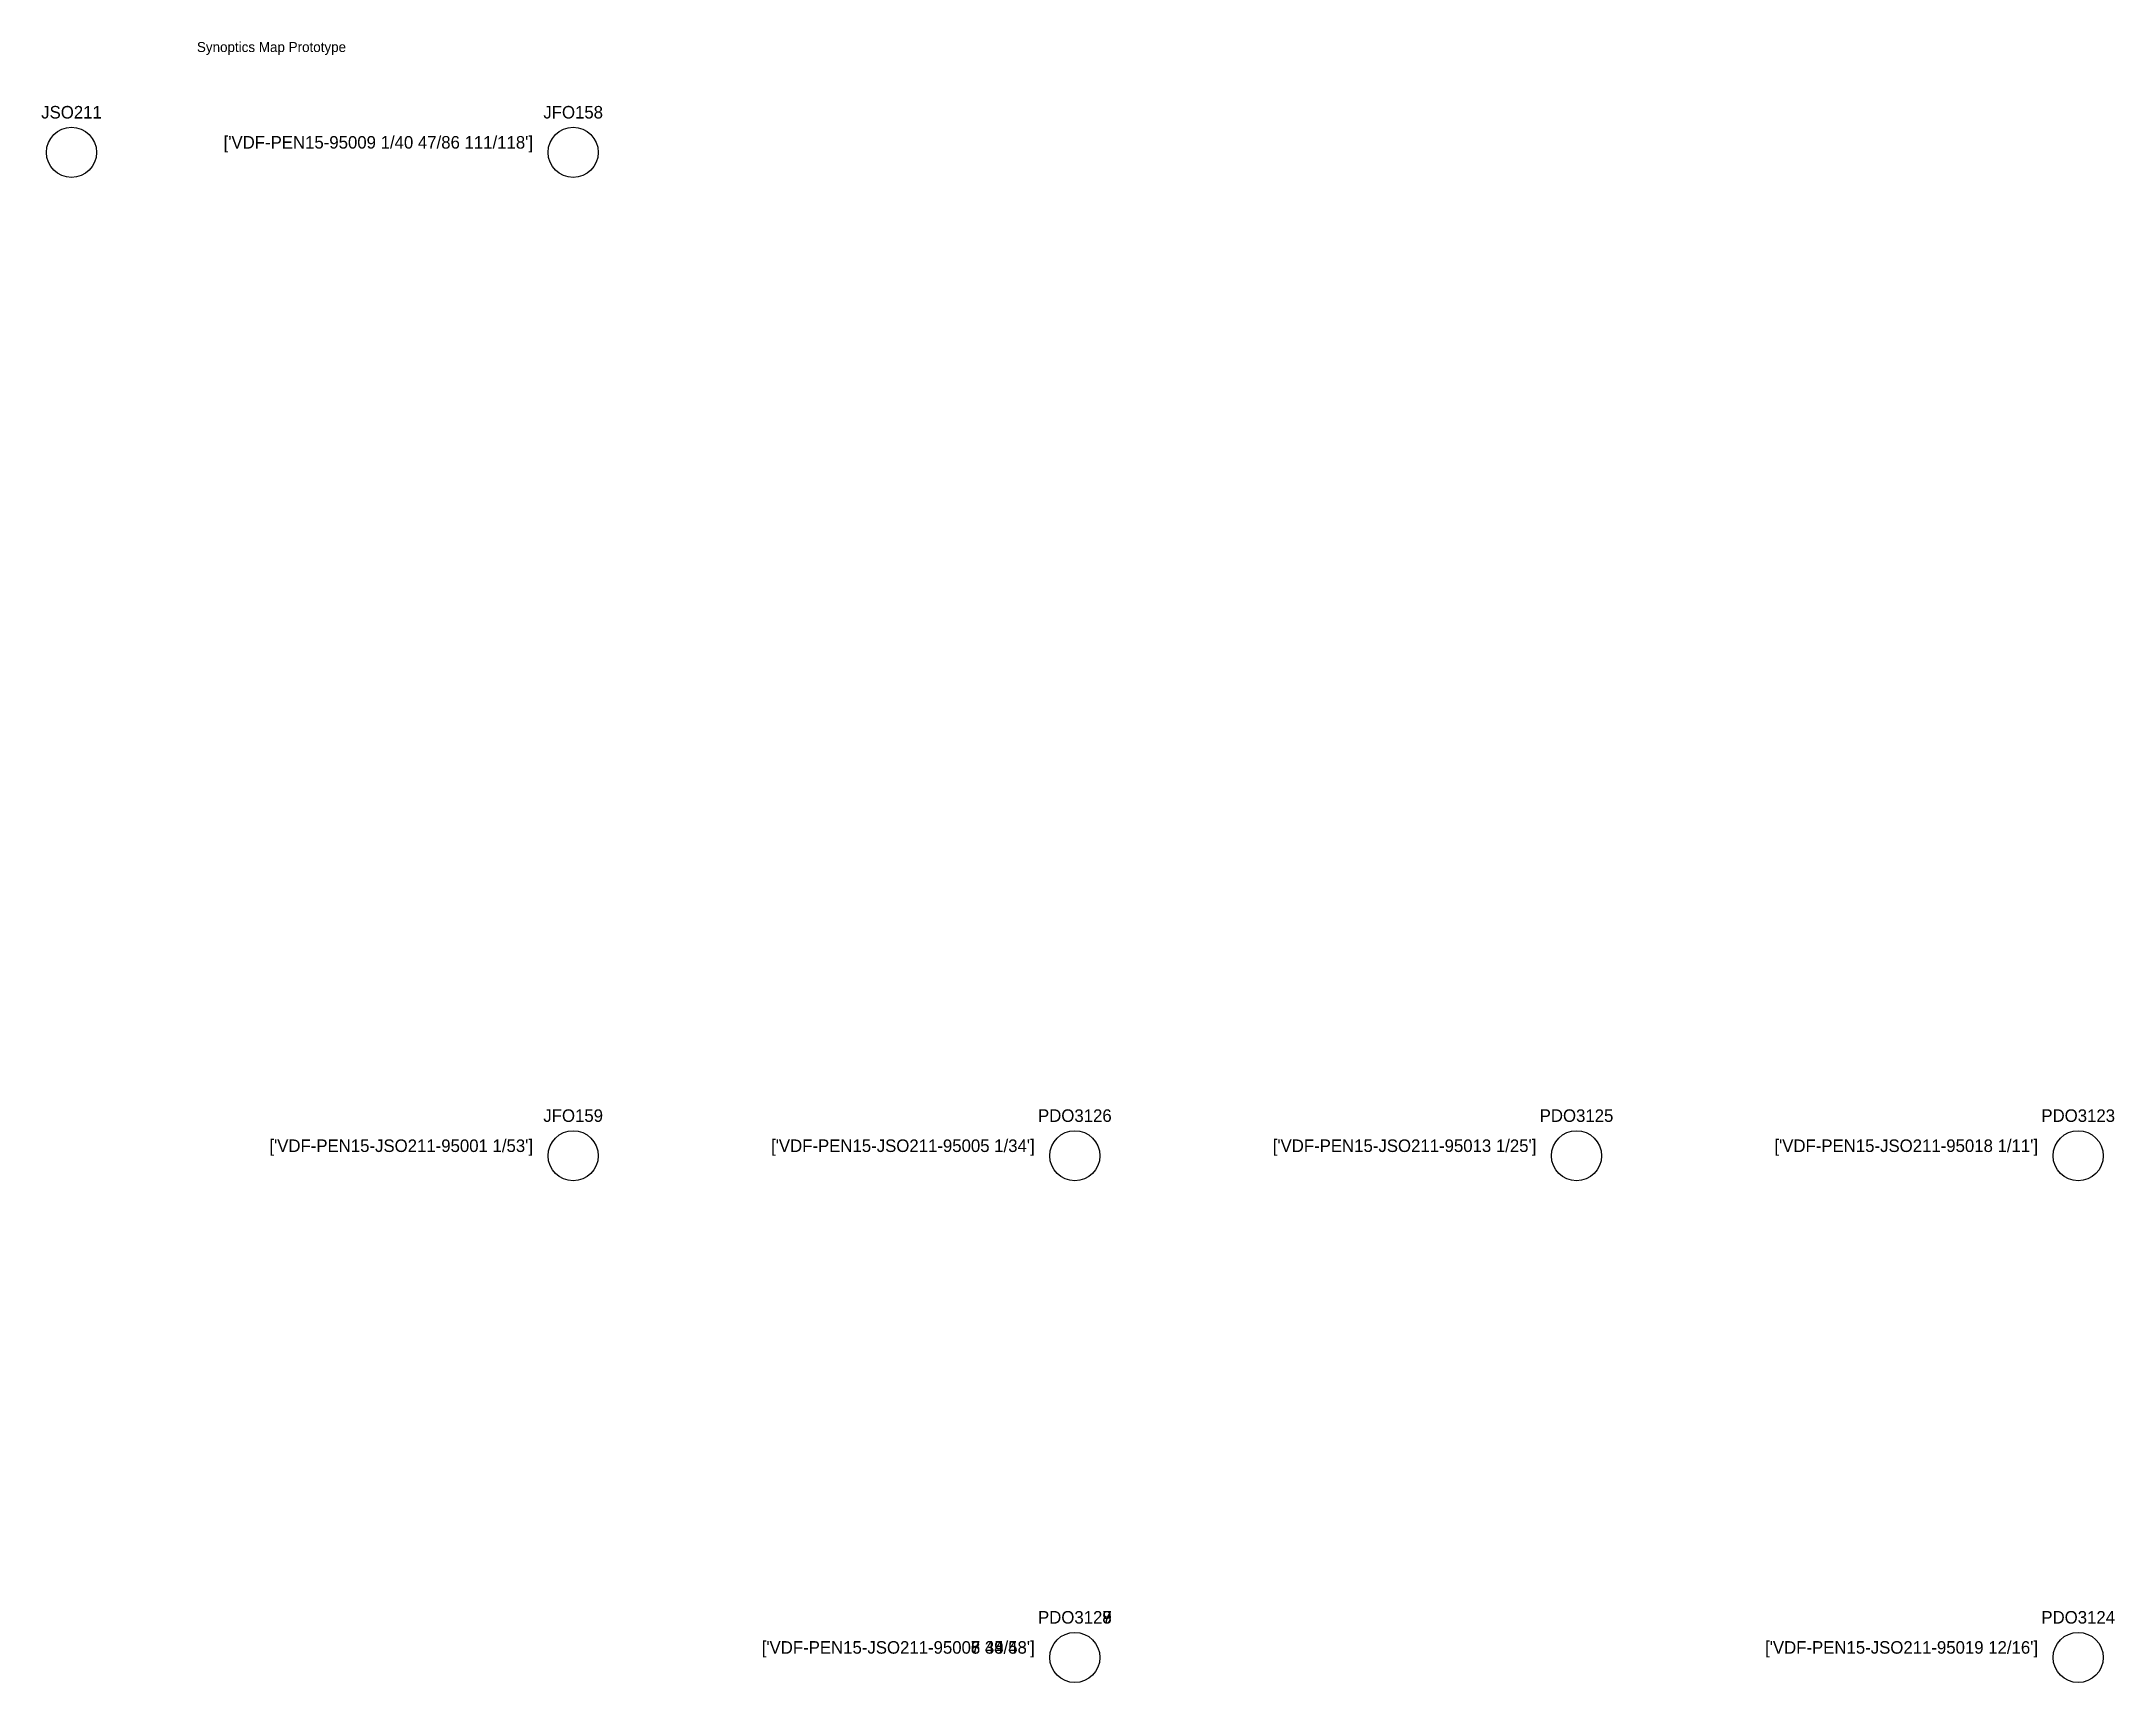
# Model space of a CAD drawing. Header units: metres. Extents: x -6 to 407, y -1605 to 22.
# Drawn here: x -6 to 407.2, y -305 to 22.1 of the extents above; entities that cross this region are included whole.
import ezdxf
from ezdxf.enums import TextEntityAlignment as Align

# ---------------------------------------------------------------- set-up
doc = ezdxf.new("R2010")
doc.units = ezdxf.units.M
doc.layers.add('SINOP_JSFO', color=30, linetype='Continuous')
doc.layers.add('SINOP_PDO', color=4, linetype='Continuous')

msp = doc.modelspace()

# ---------------------------------------------------------------- texts
msp.add_text('Synoptics Map Prototype', height=2).set_placement((25, 20))

# ---------------------------------------------------------------- blocks, each defined once
blk = doc.blocks.new('JSO')
at = {"layer": 'SINOP_JSFO'}
blk.add_circle((0, 0), 0.5, dxfattribs=at)
blk = doc.blocks.new('JFO')
at = {"layer": 'SINOP_JSFO'}
blk.add_circle((0, 0), 0.5, dxfattribs=at)
blk = doc.blocks.new('PDO')
at = {"layer": 'SINOP_PDO'}
blk.add_circle((0, 0), 0.5, dxfattribs=at)

# ---------------------------------------------------------------- block references
at = {"layer": 'SINOP_JSFO'}
ref = msp.add_blockref('JSO', (0, 0), dxfattribs=dict(at, xscale=10, yscale=10))
ref.add_attrib('TIPO', 'JSO211', dxfattribs={"height": 2.5}).set_placement((0, 8), align=Align.MIDDLE_CENTER)
ref = msp.add_blockref('JFO', (100, 0), dxfattribs=dict(at, xscale=10, yscale=10))
ref.add_attrib('TIPO', 'JFO158', dxfattribs={"height": 2.5}).set_placement((100, 8), align=Align.MIDDLE_CENTER)
ref.add_attrib('CABO', "['VDF-PEN15-95009 1/40 47/86 111/118']", dxfattribs={"height": 2.5}).set_placement((92, 0), align=Align.BOTTOM_RIGHT)
ref = msp.add_blockref('JFO', (100, -200), dxfattribs=dict(at, xscale=10, yscale=10))
ref.add_attrib('TIPO', 'JFO159', dxfattribs={"height": 2.5}).set_placement((100, -192), align=Align.MIDDLE_CENTER)
ref.add_attrib('CABO', "['VDF-PEN15-JSO211-95001 1/53']", dxfattribs={"height": 2.5}).set_placement((92, -200), align=Align.BOTTOM_RIGHT)
at = {"layer": 'SINOP_PDO'}
ref = msp.add_blockref('PDO', (200, -200), dxfattribs=dict(at, xscale=10, yscale=10))
ref.add_attrib('TIPO', 'PDO3126', dxfattribs={"height": 2.5}).set_placement((200, -192), align=Align.MIDDLE_CENTER)
ref.add_attrib('CABO', "['VDF-PEN15-JSO211-95005 1/34']", dxfattribs={"height": 2.5}).set_placement((192, -200), align=Align.BOTTOM_RIGHT)
ref = msp.add_blockref('PDO', (300, -200), dxfattribs=dict(at, xscale=10, yscale=10))
ref.add_attrib('TIPO', 'PDO3125', dxfattribs={"height": 2.5}).set_placement((300, -192), align=Align.MIDDLE_CENTER)
ref.add_attrib('CABO', "['VDF-PEN15-JSO211-95013 1/25']", dxfattribs={"height": 2.5}).set_placement((292, -200), align=Align.BOTTOM_RIGHT)
ref = msp.add_blockref('PDO', (400, -200), dxfattribs=dict(at, xscale=10, yscale=10))
ref.add_attrib('TIPO', 'PDO3123', dxfattribs={"height": 2.5}).set_placement((400, -192), align=Align.MIDDLE_CENTER)
ref.add_attrib('CABO', "['VDF-PEN15-JSO211-95018 1/11']", dxfattribs={"height": 2.5}).set_placement((392, -200), align=Align.BOTTOM_RIGHT)
ref = msp.add_blockref('PDO', (200, -300), dxfattribs=dict(at, xscale=10, yscale=10))
ref.add_attrib('TIPO', 'PDO3127', dxfattribs={"height": 2.5}).set_placement((200, -292), align=Align.MIDDLE_CENTER)
ref.add_attrib('CABO', "['VDF-PEN15-JSO211-95006 35/43']", dxfattribs={"height": 2.5}).set_placement((192, -300), align=Align.BOTTOM_RIGHT)
ref = msp.add_blockref('PDO', (200, -300), dxfattribs=dict(at, xscale=10, yscale=10))
ref.add_attrib('TIPO', 'PDO3128', dxfattribs={"height": 2.5}).set_placement((200, -292), align=Align.MIDDLE_CENTER)
ref.add_attrib('CABO', "['VDF-PEN15-JSO211-95008 44/48']", dxfattribs={"height": 2.5}).set_placement((192, -300), align=Align.BOTTOM_RIGHT)
ref = msp.add_blockref('PDO', (200, -300), dxfattribs=dict(at, xscale=10, yscale=10))
ref.add_attrib('TIPO', 'PDO3129', dxfattribs={"height": 2.5}).set_placement((200, -292), align=Align.MIDDLE_CENTER)
ref.add_attrib('CABO', "['VDF-PEN15-JSO211-95007 49/53']", dxfattribs={"height": 2.5}).set_placement((192, -300), align=Align.BOTTOM_RIGHT)
ref = msp.add_blockref('PDO', (400, -300), dxfattribs=dict(at, xscale=10, yscale=10))
ref.add_attrib('TIPO', 'PDO3124', dxfattribs={"height": 2.5}).set_placement((400, -292), align=Align.MIDDLE_CENTER)
ref.add_attrib('CABO', "['VDF-PEN15-JSO211-95019 12/16']", dxfattribs={"height": 2.5}).set_placement((392, -300), align=Align.BOTTOM_RIGHT)

msp.set_redraw_order([(e.dxf.handle, doc.entitydb.next_handle()) for e in msp.query("TEXT MTEXT ATTDEF DIMENSION ARC_DIMENSION")])  # texts and dimensions are drawn at this point

doc.saveas('drawing.dxf')
